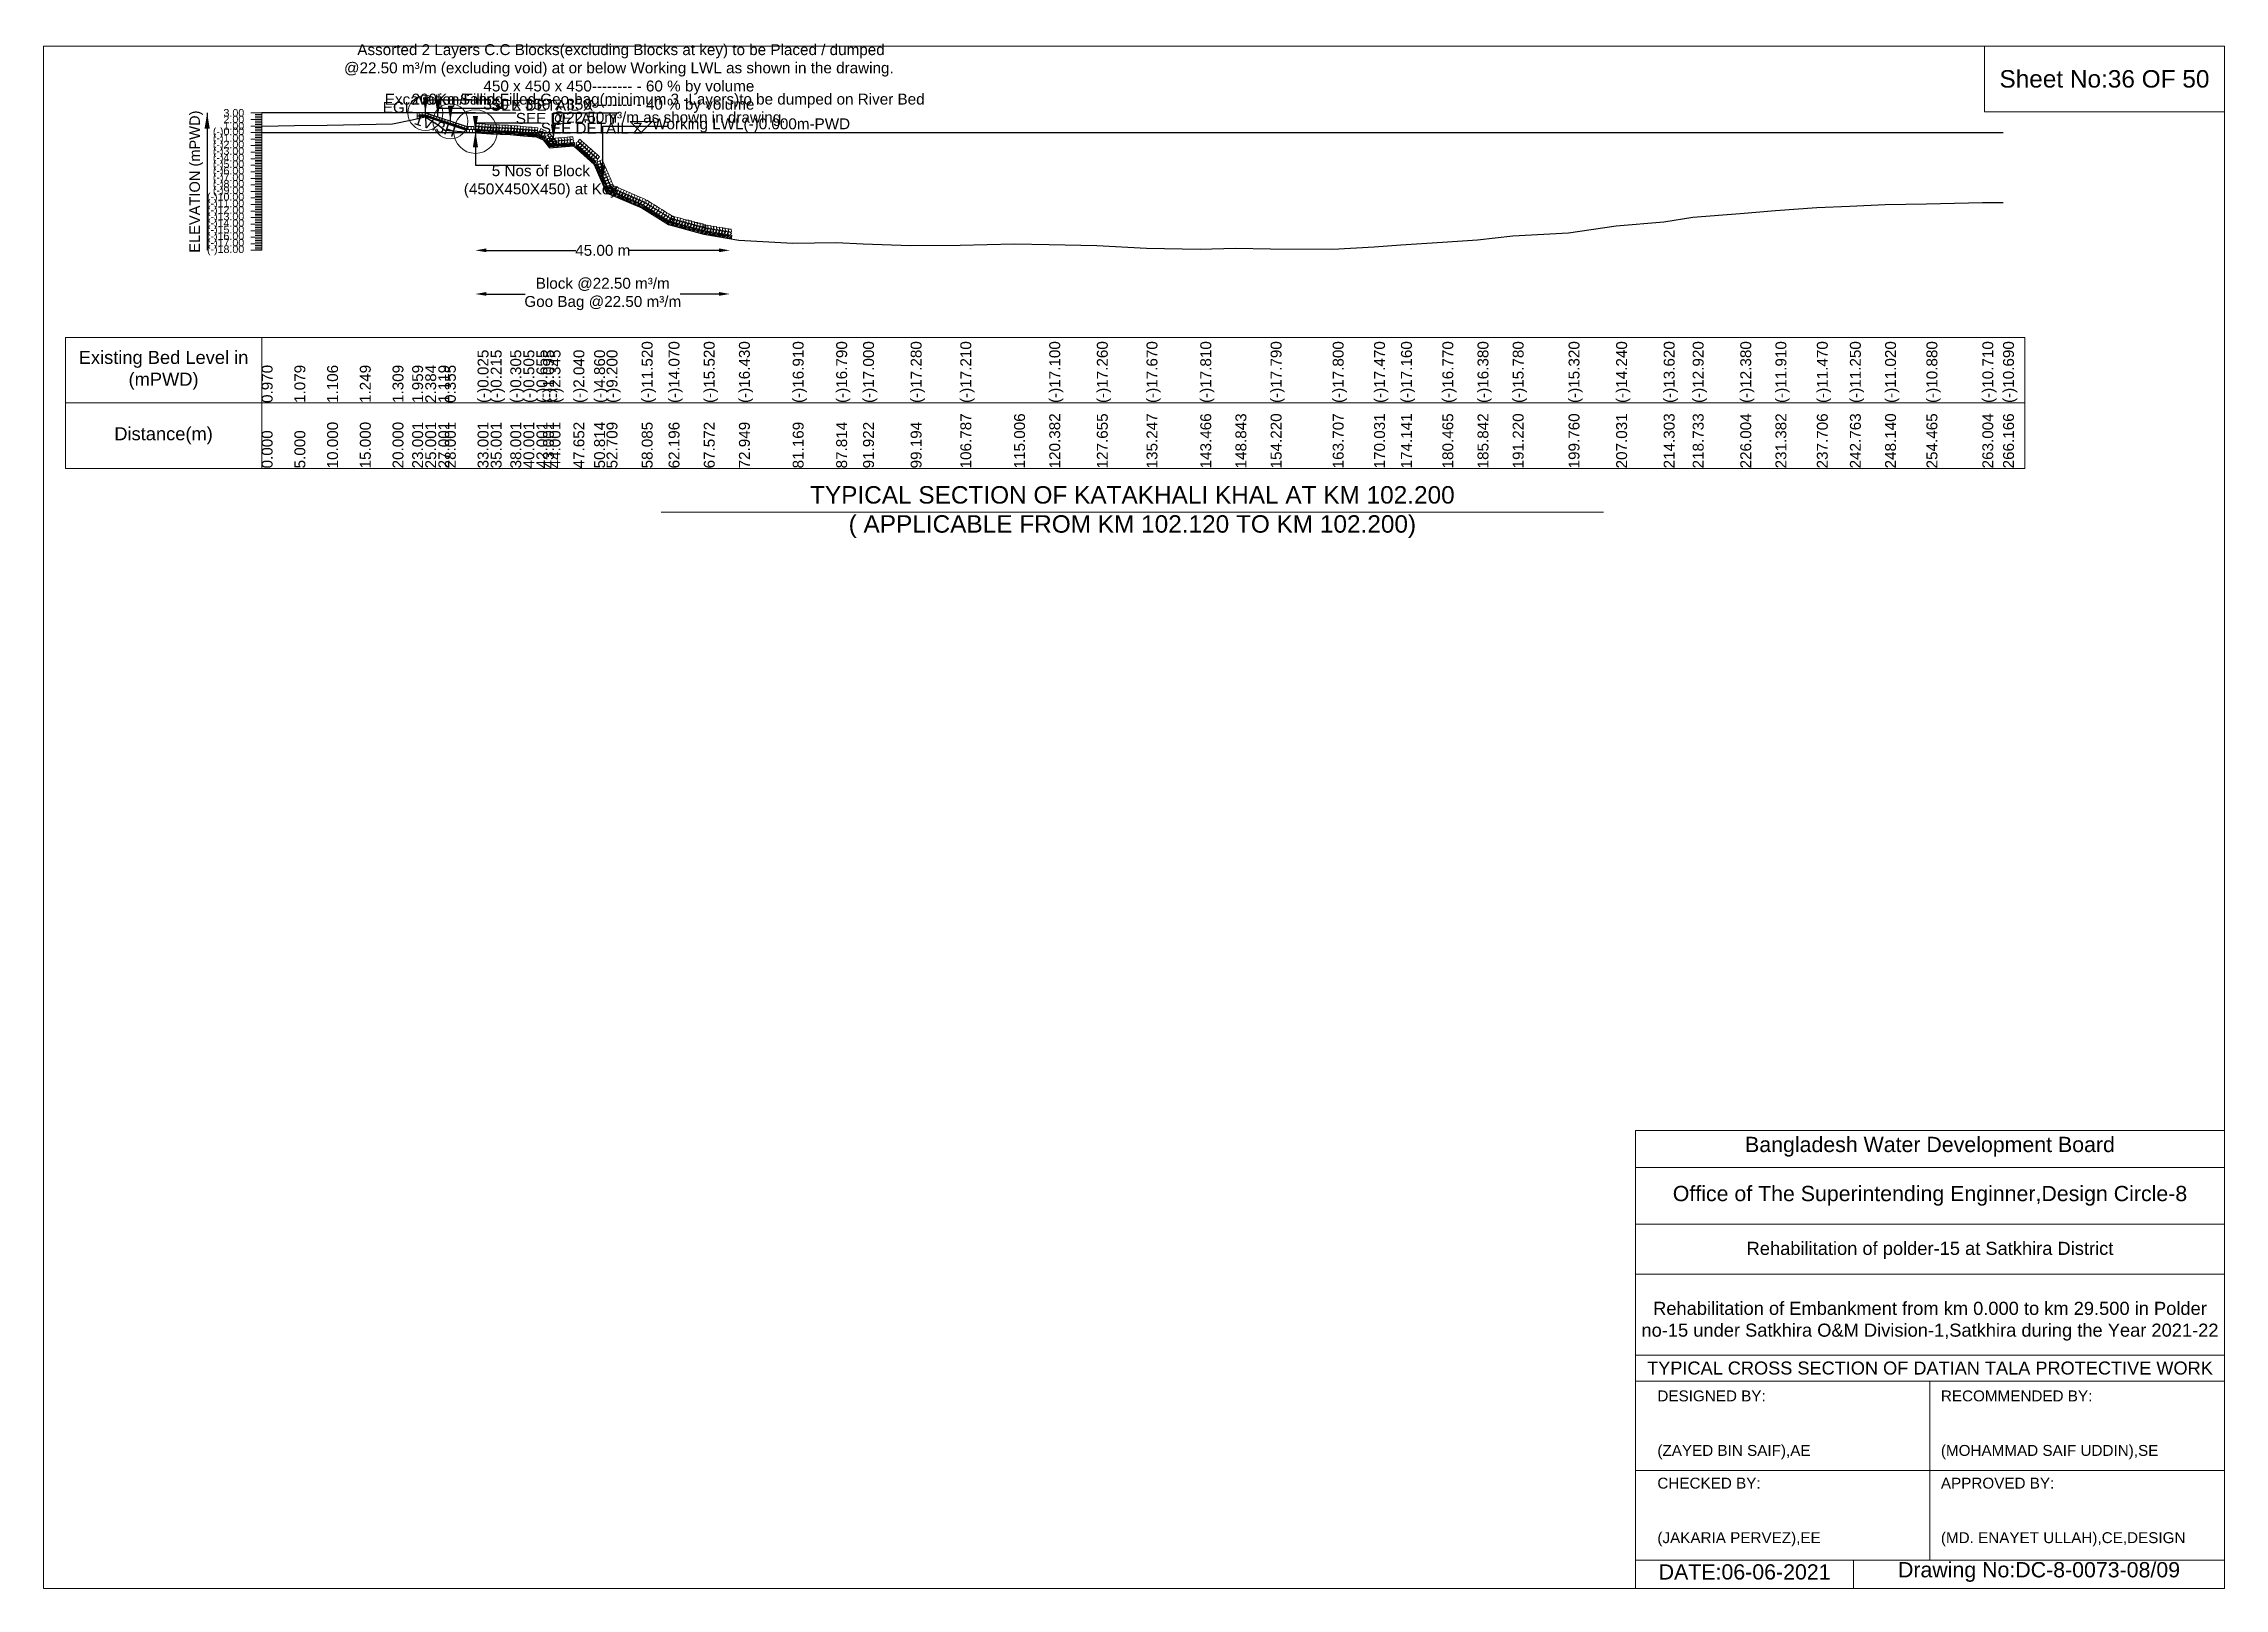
# Model space of a CAD drawing. Header units: inches. Extents: x 89000 to 845000, y -7071 to 31.
# Drawn here: x 625000 to 635000, y -7071 to 12 of the extents above; entities that cross this region are included whole.
import ezdxf

# ---------------------------------------------------------------- set-up
doc = ezdxf.new("R2010")
doc.units = ezdxf.units.IN
doc.header["$LTSCALE"] = 7
doc.header["$MEASUREMENT"] = 0
for name, color, linetype, lineweight in [('Cross section Data Border', 7, 'Continuous', 9), ('Cross Section Labels', 7, 'Continuous', 9), ('Existing_Bed_Level for Xsection', 7, 'Continuous', 25), ('Long Section Labels', 7, 'Continuous', 9)]:
    doc.layers.add(name, color=color, linetype=linetype, lineweight=lineweight)
doc.styles.get("Standard").update_dxf_attribs({"font": 'arial.ttf'})
doc.dimstyles.new('Appron Lebeling Style', dxfattribs={"dimtxt": 50, "dimasz": 50, "dimexe": 0.18, "dimexo": 0.0625, "dimgap": 0.09, "dimtad": 0, "dimtih": 1, "dimtoh": 1, "dimdec": 4, "dimzin": 0, "dimdsep": 46, "dimtxsty": 'Standard', "dimcen": 0.09, "dimse1": 1, "dimse2": 1, "dimadec": 0, "dimazin": 0, "dimtfac": 1, "dimtdec": 4, "dimtofl": 0, "dimtmove": 0, "dimatfit": 3, "dimfxl": 1, "dimtolj": 1, "dimtzin": 0, "dimarcsym": 0})
doc.dimstyles.get("Standard").update_dxf_attribs({"dimtxt": 0.18, "dimasz": 0.18, "dimexe": 0.18, "dimexo": 0.0625, "dimgap": 0.09, "dimtad": 0, "dimtih": 1, "dimtoh": 1, "dimdec": 4, "dimzin": 0, "dimdsep": 46, "dimtxsty": 'Standard', "dimcen": 0.09, "dimadec": 0, "dimazin": 0, "dimtfac": 1, "dimtdec": 4, "dimtofl": 0, "dimtmove": 0, "dimatfit": 3, "dimfxl": 1, "dimtolj": 1, "dimtzin": 0, "dimarcsym": 0})

msp = doc.modelspace()

# ---------------------------------------------------------------- texts
at = {"layer": 'Cross section Data Border', "char_height": 60, "width": 800, "attachment_point": 5}
for s, insert in [('Existing Bed Level in (mPWD)', (625550, -1485.7)), ('Distance(m)', (625550, -1785.7))]:
    msp.add_mtext(s, dxfattribs=dict(at, insert=insert))
at = {"layer": 'Cross Section Labels'}
for s, insert, char_height, attachment_point in [(' Assorted 2 Layers C.C Blocks(excluding Blocks at key) to be Placed / dumped^J@22.50 m³/m (excluding void) at or below Working LWL as shown in the drawing.^J450 x 450 x 450-------- - 60 % by volume^J350 x 350 x 350-------- - 40 % by volume', (627637.93317, -305.7), 50, 8), ('Sheet No:36 OF 50', (634450, -150), 80, 5), ('EGL', (626695.20229, -305.7), 50, 9), ('Excavation/Filling', (627108.03779, -283.2), 50, 9), ('200Kg Sand Filled Geo-bag(minimum 3 -Layers)to be dumped on River Bed^J@22.50m³/m as shown in drawing.', (627863.6037, -365.7), 50, 8), ('SEE DETAIL X', (627050.66279, -245.7), 50, 1), ('SEE DETAIL Y', (627165.41279, -305.7), 50, 1), ('SEE DETAIL Z', (627280.16279, -350.7), 50, 1), ('Working LWL(-)0.000m-PWD', (627790.16279, -395.7), 50, 7), ('5 Nos of Block ^J(450X450X450) at Key', (627280.16279, -545.7), 50, 2), ('TYPICAL SECTION OF KATAKHALI KHAL AT KM 102.200^J( APPLICABLE FROM KM 102.120 TO KM 102.200)', (629992.49592, -2135.7), 80, 5), ('Bangladesh Water Development Board', (633650, -5046), 70, 5), ('Office of The Superintending Enginner,Design Circle-8', (633650, -5271), 70, 5)]:
    msp.add_mtext(s, dxfattribs=dict(at, insert=insert, char_height=char_height, attachment_point=attachment_point))
at = {"layer": 'Cross Section Labels', "insert": (626803.29437, -339.05525), "char_height": 50, "attachment_point": 2, "rotation": 341.565051177}
msp.add_mtext('1V:3H', dxfattribs=at)
at = {"layer": 'Cross Section Labels'}
for s, insert, char_height, width, attachment_point in [('Rehabilitation of polder-15 at Satkhira District', (633650, -5521), 60, 2800, 5), ('Rehabilitation of Embankment from km 0.000 to km 29.500 in Polder no-15 under Satkhira O&M Division-1,Satkhira during the Year 2021-22', (633650, -5846), 60, 2700, 5), ('TYPICAL CROSS SECTION OF DATIAN TALA PROTECTIVE WORK', (633650, -6061), 59.5765532, 2800, 5), ('DESIGNED BY:^J^J^J(ZAYED BIN SAIF),AE', (632400, -6321), 50, 1400, 4), ('RECOMMENDED BY:^J^J^J(MOHAMMAD SAIF UDDIN),SE', (633700, -6321), 50, 1400, 4), ('CHECKED BY:^J^J^J(JAKARIA PERVEZ),EE', (632400, -6721), 50, 1400, 4), ('APPROVED BY:^J^J^J(MD. ENAYET ULLAH),CE,DESIGN', (633700, -6721), 50, 1400, 4), ('DATE:06-06-2021', (632800, -6996), 70, 1400, 5), ('Drawing No:DC-8-0073-08/09', (634150, -6996), 70, 2200, 5)]:
    msp.add_mtext(s, dxfattribs=dict(at, insert=insert, char_height=char_height, width=width, attachment_point=attachment_point))
at = {"layer": 'Long Section Labels', "rotation": 90}
for s, insert, char_height, attachment_point in [('ELEVATION (mPWD)', (625700, -620.7), 48, 5), ('(-)0.025', (626990.03173, -1635.7), 50, 1), ('(-)0.215', (627050.02723, -1635.7), 50, 1), ('(-)0.305', (627140.03012, -1635.7), 50, 1), ('(-)0.505', (627200.03525, -1635.7), 50, 1), ('(-)0.655', (627260.04039, -1635.7), 50, 1), ('(-)1.095', (627290.03814, -1635.7), 50, 1), ('(-)2.345', (627320.03589, -1635.7), 50, 1), ('(-)2.040', (627429.55055, -1635.7), 50, 1), ('(-)4.860', (627524.414, -1635.7), 50, 1), ('(-)9.200', (627581.26647, -1635.7), 50, 1), ('(-)11.520', (627742.54623, -1635.7), 50, 1), ('(-)14.070', (627865.87069, -1635.7), 50, 1), ('(-)15.520', (628027.15001, -1635.7), 50, 1), ('(-)16.430', (628188.46998, -1635.7), 50, 1), ('(-)16.910', (628435.07967, -1635.7), 50, 1), ('(-)16.790', (628634.41348, -1635.7), 50, 1), ('(-)17.000', (628757.66938, -1635.7), 50, 1), ('(-)17.000', (628757.66938, -1635.7), 50, 1), ('(-)17.280', (628975.83094, -1635.7), 50, 1), ('(-)17.210', (629203.60327, -1635.7), 50, 1), ('(-)17.100', (629611.47474, -1635.7), 50, 1), ('(-)17.260', (629829.64477, -1635.7), 50, 1), ('(-)17.670', (630057.39858, -1635.7), 50, 1), ('(-)17.670', (630057.39858, -1635.7), 50, 1), ('(-)17.810', (630303.98599, -1635.7), 50, 1), ('(-)17.790', (630626.59949, -1635.7), 50, 1), ('(-)17.800', (630911.20073, -1635.7), 50, 1), ('(-)17.470', (631100.93512, -1635.7), 50, 1), ('(-)17.160', (631224.22676, -1635.7), 50, 1), ('(-)16.770', (631413.96266, -1635.7), 50, 1), ('(-)16.380', (631575.27178, -1635.7), 50, 1), ('(-)15.780', (631736.59473, -1635.7), 50, 1), ('(-)15.320', (631992.79619, -1635.7), 50, 1), ('(-)14.240', (632210.92871, -1635.7), 50, 1), ('(-)13.620', (632429.07962, -1635.7), 50, 1), ('(-)12.920', (632561.99251, -1635.7), 50, 1), ('(-)12.380', (632780.1309, -1635.7), 50, 1), ('(-)11.910', (632941.45797, -1635.7), 50, 1), ('(-)11.470', (633131.19101, -1635.7), 50, 1), ('(-)11.250', (633282.88913, -1635.7), 50, 1), ('(-)11.020', (633444.20162, -1635.7), 50, 1), ('(-)10.880', (633633.93636, -1635.7), 50, 1), ('(-)10.710', (633890.12492, -1635.7), 50, 1), ('(-)10.690', (633984.99183, -1635.7), 50, 1), ('0.970', (626000, -1635.7), 50, 1), ('1.079', (626149.99838, -1635.7), 50, 1), ('1.106', (626300.0064, -1635.7), 50, 1), ('1.249', (626450.01442, -1635.7), 50, 1), ('1.309', (626600.01281, -1635.7), 50, 1), ('1.959', (626690.01569, -1635.7), 50, 1), ('2.384', (626750.02083, -1635.7), 50, 1), ('1.119', (626810.02596, -1635.7), 50, 1), ('0.355', (626840.02371, -1635.7), 50, 1), ('106.787', (629203.60327, -1935.7), 50, 1), ('115.006', (629450.17189, -1935.7), 50, 1), ('120.382', (629611.47474, -1935.7), 50, 1), ('127.655', (629829.64477, -1935.7), 50, 1), ('135.247', (630057.39858, -1935.7), 50, 1), ('143.466', (630303.98599, -1935.7), 50, 1), ('148.843', (630465.28377, -1935.7), 50, 1), ('154.220', (630626.59949, -1935.7), 50, 1), ('163.707', (630911.20073, -1935.7), 50, 1), ('170.031', (631100.93512, -1935.7), 50, 1), ('174.141', (631224.22676, -1935.7), 50, 1), ('180.465', (631413.96266, -1935.7), 50, 1), ('185.842', (631575.27178, -1935.7), 50, 1), ('191.220', (631736.59473, -1935.7), 50, 1), ('199.760', (631992.79619, -1935.7), 50, 1), ('207.031', (632210.92871, -1935.7), 50, 1), ('214.303', (632429.07962, -1935.7), 50, 1), ('218.733', (632561.99251, -1935.7), 50, 1), ('226.004', (632780.1309, -1935.7), 50, 1), ('231.382', (632941.45797, -1935.7), 50, 1), ('237.706', (633131.19101, -1935.7), 50, 1), ('242.763', (633282.88913, -1935.7), 50, 1), ('248.140', (633444.20162, -1935.7), 50, 1), ('254.465', (633633.93636, -1935.7), 50, 1), ('263.004', (633890.12492, -1935.7), 50, 1), ('266.166', (633984.99183, -1935.7), 50, 1), ('0.000', (626000, -1935.7), 50, 1), ('5.000', (626149.99838, -1935.7), 50, 1), ('10.000', (626300.0064, -1935.7), 50, 1), ('15.000', (626450.01442, -1935.7), 50, 1), ('20.000', (626600.01281, -1935.7), 50, 1), ('23.001', (626690.01569, -1935.7), 50, 1), ('25.001', (626750.02083, -1935.7), 50, 1), ('27.001', (626810.02596, -1935.7), 50, 1), ('28.001', (626840.02371, -1935.7), 50, 1), ('33.001', (626990.03173, -1935.7), 50, 1), ('35.001', (627050.02723, -1935.7), 50, 1), ('38.001', (627140.03012, -1935.7), 50, 1), ('40.001', (627200.03525, -1935.7), 50, 1), ('42.001', (627260.04039, -1935.7), 50, 1), ('43.001', (627290.03814, -1935.7), 50, 1), ('44.001', (627320.03589, -1935.7), 50, 1), ('47.652', (627429.55055, -1935.7), 50, 1), ('50.814', (627524.414, -1935.7), 50, 1), ('52.709', (627581.26647, -1935.7), 50, 1), ('58.085', (627742.54623, -1935.7), 50, 1), ('62.196', (627865.87069, -1935.7), 50, 1), ('67.572', (628027.15001, -1935.7), 50, 1), ('72.949', (628188.46998, -1935.7), 50, 1), ('81.169', (628435.07967, -1935.7), 50, 1), ('87.814', (628634.41348, -1935.7), 50, 1), ('91.922', (628757.66938, -1935.7), 50, 1), ('99.194', (628975.83094, -1935.7), 50, 1)]:
    msp.add_mtext(s, dxfattribs=dict(at, insert=insert, char_height=char_height, attachment_point=attachment_point))
at = {"layer": 'Long Section Labels', "char_height": 35, "attachment_point": 6}
for s, insert in [('3.00', (625920, -305.7)), ('(-)0.00', (625920, -395.7)), ('2.00', (625920, -335.7)), ('1.00', (625920, -365.7)), ('(-)1.00', (625920, -425.7)), ('(-)2.00', (625920, -455.7)), ('(-)3.00', (625920, -485.7)), ('(-)4.00', (625920, -515.7)), ('(-)5.00', (625920, -545.7)), ('(-)6.00', (625920, -575.7)), ('(-)7.00', (625920, -605.7)), ('(-)10.00', (625920, -695.7)), ('(-)8.00', (625920, -635.7)), ('(-)9.00', (625920, -665.7)), ('(-)11.00', (625920, -725.7)), ('(-)12.00', (625920, -755.7)), ('(-)13.00', (625920, -785.7)), ('(-)14.00', (625920, -815.7)), ('(-)15.00', (625920, -845.7)), ('(-)16.00', (625920, -875.7)), ('(-)17.00', (625920, -905.7)), ('(-)18.00', (625920, -935.7))]:
    msp.add_mtext(s, dxfattribs=dict(at, insert=insert))

# ---------------------------------------------------------------- blocks, each defined once
blk = doc.blocks.new('*D331')
at = {"layer": 'Cross Section Labels', "color": 0, "lineweight": -2, "transparency": 16777216}
for p, q in [((627030, -936), (627440, -936)), ((628097, -936), (627687, -936))]:
    blk.add_line(p, q, dxfattribs=at)
at = {"layer": 'Cross Section Labels', "color": 0, "transparency": 16777216}
for points in [[(627030, -927), (627030, -944), (626980, -936)], [(628097, -927), (628097, -944), (628147, -936)]]:
    blk.add_solid(points, dxfattribs=at)
at = {"layer": 'Defpoints', "color": 0, "transparency": 16777216}
for p in [(626980, -396), (628147, -882), (628147, -936)]:
    blk.add_point(p, dxfattribs=at)
at = {"layer": 'Cross Section Labels', "color": 0, "transparency": 16777216, "insert": (627564, -936), "char_height": 50, "attachment_point": 5}
blk.add_mtext('\\A1;45.00 m', dxfattribs=at)
blk = doc.blocks.new('*D332')
at = {"layer": 'Cross Section Labels', "color": 0, "lineweight": -2, "transparency": 16777216}
for p, q in [((627030, -1136), (627208, -1136)), ((628097, -1136), (627919, -1136))]:
    blk.add_line(p, q, dxfattribs=at)
at = {"layer": 'Cross Section Labels', "color": 0, "transparency": 16777216}
for points in [[(627030, -1127), (627030, -1144), (626980, -1136)], [(628097, -1127), (628097, -1144), (628147, -1136)]]:
    blk.add_solid(points, dxfattribs=at)
at = {"layer": 'Defpoints', "color": 0, "transparency": 16777216}
for p in [(626980, -396), (628147, -882), (628147, -1136)]:
    blk.add_point(p, dxfattribs=at)
at = {"layer": 'Cross Section Labels', "color": 0, "transparency": 16777216, "insert": (627564, -1136), "char_height": 50, "attachment_point": 5}
blk.add_mtext('\\A1;Block @22.50 m³/m ^JGoo Bag @22.50 m³/m ', dxfattribs=at)

# ---------------------------------------------------------------- dimensions: what is measured, and where the dimension line sits
at = {"layer": 'Cross Section Labels'}
for base, text, picture, middle in [((628147.06612, -935.7), '45.00 m', '*D331', (627563.61445, -935.7)), ((628147.06612, -1135.7), 'Block @22.50 m³/m ^JGoo Bag @22.50 m³/m ', '*D332', (627563.61445, -1135.7))]:
    dim = msp.add_linear_dim(base=base, p1=(626980.16279, -395.7), p2=(628147.06612, -881.59327), text=text, dimstyle='Appron Lebeling Style', dxfattribs=at)
    dim.commit()
    dim.dimension.update_dxf_attribs({"geometry": picture, "text_midpoint": middle})

# ---------------------------------------------------------------- linework, layer by layer
at = {"layer": 'Cross section Data Border'}
msp.add_lwpolyline([(625100, -1335.7), (634084.99183, -1335.7), (634084.99183, -1935.7), (625100, -1935.7)], close=True, dxfattribs=at)
for points in [[(626000, -1335.7), (626000, -1935.7)], [(625100, -1635.7), (634084.99183, -1635.7)]]:
    msp.add_lwpolyline(points, dxfattribs=at)
at = {"layer": 'Cross Section Labels'}
for points in [[(625000, 0), (635000, 0), (635000, -7071), (625000, -7071)], [(633900, 0), (635000, 0), (635000, -300), (633900, -300)], [(627740.16279, -395.7), (627790.16279, -345.7), (627690.16279, -345.7)]]:
    msp.add_lwpolyline(points, close=True, dxfattribs=at)
for points in [[(627832.49592, -2135.7), (629992.49592, -2135.7), (632152.49592, -2135.7)], [(632300, -7071), (632300, -4971), (635000, -4971)], [(632300, -5141), (635000, -5141)], [(632300, -5401), (635000, -5401)], [(632300, -5631), (635000, -5631)], [(632300, -6001), (635000, -6001)], [(632300, -6121), (635000, -6121)], [(633650, -6121), (633650, -6941)], [(632300, -6531), (635000, -6531)], [(632300, -6941), (635000, -6941)], [(633300, -6941), (633300, -7071)]]:
    msp.add_lwpolyline(points, dxfattribs=at)
for centre, radius in [((626750.66279, -305.7), 80), ((626865.41279, -343.95), 80), ((626980.16279, -391.2), 100)]:
    msp.add_circle(centre, radius, dxfattribs=at)
at = {"layer": 'Existing_Bed_Level for Xsection'}
for points in [[(626980.16279, -305.7), (626000, -305.7)], [(626000, -366.6), (626149.99838, -363.33), (626300.0064, -362.52), (626450.01442, -358.23), (626600.01281, -356.43), (626690.01569, -336.93), (626750.02083, -324.18), (626810.02596, -362.13), (626840.02371, -385.05), (626990.03173, -396.45), (627050.02723, -402.15), (627140.03012, -404.85), (627200.03525, -410.85), (627260.04039, -415.35), (627290.03814, -428.55), (627320.03589, -466.05), (627429.55055, -456.9), (627524.414, -541.5), (627581.26647, -671.7), (627742.54623, -741.3), (627865.87069, -817.8), (628027.15001, -861.3), (628188.46998, -888.6), (628435.07967, -903), (628634.41348, -899.4), (628757.66938, -905.7), (628975.83094, -914.1), (629203.60327, -912), (629450.17189, -905.7), (629611.47474, -908.7), (629829.64477, -913.5), (630057.39858, -925.8), (630303.98599, -930), (630465.28377, -925.8), (630626.59949, -929.4), (630911.20073, -929.7), (631100.93512, -919.8), (631224.22676, -910.5), (631413.96266, -898.8), (631575.27178, -887.1), (631736.59473, -869.1), (631992.79619, -855.3), (632210.92871, -822.9), (632429.07962, -804.3), (632561.99251, -783.3), (632780.1309, -767.1), (632941.45797, -753), (633131.19101, -739.8), (633282.88913, -733.2), (633444.20162, -726.3), (633633.93636, -722.1), (633890.12492, -717), (633984.99183, -716.4)], [(626000, -395.7), (633984.99183, -395.7)], [(626946.41279, -370.95), (626752.04834, -306.16185), (626750.66279, -305.7), (626749.20229, -305.7), (626722.20229, -305.7)], [(626722.20229, -314.7), (626749.20229, -314.7), (626946.41279, -380.43683)], [(626722.20229, -317.7), (626748.71545, -317.7), (626942.21545, -382.2)], [(626722.20229, -320.7), (626748.22862, -320.7), (626939.66279, -384.51139)]]:
    msp.add_lwpolyline(points, dxfattribs=at)
at = {"layer": 'Long Section Labels'}
for points in [[(626000, -305.7), (625950, -305.7)], [(626000, -335.7), (625950, -335.7)], [(626000, -365.7), (625950, -365.7)], [(626000, -395.7), (625950, -395.7)], [(626000, -313.2), (625970, -313.2)], [(626000, -320.7), (625970, -320.7)], [(626000, -328.2), (625970, -328.2)], [(626000, -343.2), (625970, -343.2)], [(626000, -350.7), (625970, -350.7)], [(626000, -358.2), (625970, -358.2)], [(626000, -373.2), (625970, -373.2)], [(626000, -380.7), (625970, -380.7)], [(626000, -388.2), (625970, -388.2)], [(626000, -935.7), (626000, -905.7), (626000, -875.7), (626000, -845.7), (626000, -815.7), (626000, -785.7), (626000, -755.7), (626000, -725.7), (626000, -695.7), (626000, -665.7), (626000, -635.7), (626000, -605.7), (626000, -575.7), (626000, -545.7), (626000, -515.7), (626000, -485.7), (626000, -455.7), (626000, -425.7), (626000, -395.7), (626000, -365.7), (626000, -335.7), (626000, -305.7)], [(626000, -425.7), (625950, -425.7)], [(626000, -455.7), (625950, -455.7)], [(626000, -485.7), (625950, -485.7)], [(626000, -403.2), (625970, -403.2)], [(626000, -410.7), (625970, -410.7)], [(626000, -418.2), (625970, -418.2)], [(626000, -433.2), (625970, -433.2)], [(626000, -440.7), (625970, -440.7)], [(626000, -448.2), (625970, -448.2)], [(626000, -463.2), (625970, -463.2)], [(626000, -470.7), (625970, -470.7)], [(626000, -478.2), (625970, -478.2)], [(626000, -493.2), (625970, -493.2)], [(626000, -515.7), (625950, -515.7)], [(626000, -545.7), (625950, -545.7)], [(626000, -575.7), (625950, -575.7)], [(626000, -500.7), (625970, -500.7)], [(626000, -508.2), (625970, -508.2)], [(626000, -523.2), (625970, -523.2)], [(626000, -530.7), (625970, -530.7)], [(626000, -538.2), (625970, -538.2)], [(626000, -553.2), (625970, -553.2)], [(626000, -560.7), (625970, -560.7)], [(626000, -568.2), (625970, -568.2)], [(626000, -583.2), (625970, -583.2)], [(626000, -590.7), (625970, -590.7)], [(626000, -598.2), (625970, -598.2)], [(626000, -605.7), (625950, -605.7)], [(626000, -635.7), (625950, -635.7)], [(626000, -665.7), (625950, -665.7)], [(626000, -695.7), (625950, -695.7)], [(626000, -613.2), (625970, -613.2)], [(626000, -620.7), (625970, -620.7)], [(626000, -628.2), (625970, -628.2)], [(626000, -643.2), (625970, -643.2)], [(626000, -650.7), (625970, -650.7)], [(626000, -658.2), (625970, -658.2)], [(626000, -673.2), (625970, -673.2)], [(626000, -680.7), (625970, -680.7)], [(626000, -688.2), (625970, -688.2)], [(626000, -725.7), (625950, -725.7)], [(626000, -755.7), (625950, -755.7)], [(626000, -785.7), (625950, -785.7)], [(626000, -703.2), (625970, -703.2)], [(626000, -710.7), (625970, -710.7)], [(626000, -718.2), (625970, -718.2)], [(626000, -733.2), (625970, -733.2)], [(626000, -740.7), (625970, -740.7)], [(626000, -748.2), (625970, -748.2)], [(626000, -763.2), (625970, -763.2)], [(626000, -770.7), (625970, -770.7)], [(626000, -778.2), (625970, -778.2)], [(626000, -793.2), (625970, -793.2)], [(626000, -815.7), (625950, -815.7)], [(626000, -845.7), (625950, -845.7)], [(626000, -875.7), (625950, -875.7)], [(626000, -800.7), (625970, -800.7)], [(626000, -808.2), (625970, -808.2)], [(626000, -823.2), (625970, -823.2)], [(626000, -830.7), (625970, -830.7)], [(626000, -838.2), (625970, -838.2)], [(626000, -853.2), (625970, -853.2)], [(626000, -860.7), (625970, -860.7)], [(626000, -868.2), (625970, -868.2)], [(626000, -883.2), (625970, -883.2)], [(626000, -890.7), (625970, -890.7)], [(626000, -898.2), (625970, -898.2)], [(626000, -905.7), (625950, -905.7)], [(626000, -935.7), (625950, -935.7)], [(626000, -913.2), (625970, -913.2)], [(626000, -920.7), (625970, -920.7)], [(626000, -928.2), (625970, -928.2)]]:
    msp.add_lwpolyline(points, dxfattribs=at)
for points in [[(626722.20229, -305.7), (626713.20229, -305.7), (626713.20229, -319.2), (626722.20229, -319.2)], [(626722.20229, -319.2), (626713.20229, -319.2), (626713.20229, -332.7), (626722.20229, -332.7)], [(626735.70229, -305.7), (626722.20229, -305.7), (626722.20229, -314.7), (626735.70229, -314.7)], [(626749.20229, -305.7), (626735.70229, -305.7), (626735.70229, -314.7), (626749.20229, -314.7)], [(626764.85556, -310.43093), (626752.04834, -306.16185), (626749.20229, -314.7), (626762.00951, -318.96907)], [(626777.66279, -314.7), (626764.85556, -310.43093), (626762.00951, -318.96907), (626774.81674, -323.23815)], [(626790.47001, -318.96907), (626777.66279, -314.7), (626774.81674, -323.23815), (626787.62396, -327.50722)], [(626803.27723, -323.23815), (626790.47001, -318.96907), (626787.62396, -327.50722), (626800.43118, -331.7763)], [(626816.08446, -327.50722), (626803.27723, -323.23815), (626800.43118, -331.7763), (626813.23841, -336.04537)], [(626828.89168, -331.7763), (626816.08446, -327.50722), (626813.23841, -336.04537), (626826.04563, -340.31445)], [(626841.69891, -336.04537), (626828.89168, -331.7763), (626826.04563, -340.31445), (626838.85286, -344.58352)], [(626854.50613, -340.31445), (626841.69891, -336.04537), (626838.85286, -344.58352), (626851.66008, -348.8526)], [(626867.31336, -344.58352), (626854.50613, -340.31445), (626851.66008, -348.8526), (626864.46731, -353.12167)], [(626880.12058, -348.8526), (626867.31336, -344.58352), (626864.46731, -353.12167), (626877.27453, -357.39075)], [(626892.92781, -353.12167), (626880.12058, -348.8526), (626877.27453, -357.39075), (626890.08176, -361.65982)], [(626905.73503, -357.39075), (626892.92781, -353.12167), (626890.08176, -361.65982), (626902.88898, -365.9289)], [(626918.54226, -361.65982), (626905.73503, -357.39075), (626902.88898, -365.9289), (626915.69621, -370.19797)], [(626931.34948, -365.9289), (626918.54226, -361.65982), (626915.69621, -370.19797), (626928.50343, -374.46705)], [(626944.1567, -370.19797), (626931.34948, -365.9289), (626928.50343, -374.46705), (626941.31065, -378.73612)], [(626953.16279, -382.2), (626939.66279, -382.2), (626939.66279, -395.7), (626953.16279, -395.7)], [(626959.91279, -368.7), (626946.41279, -368.7), (626946.41279, -382.2), (626959.91279, -382.2)], [(626966.66279, -382.2), (626953.16279, -382.2), (626953.16279, -395.7), (626966.66279, -395.7)], [(626973.41279, -368.7), (626959.91279, -368.7), (626959.91279, -382.2), (626973.41279, -382.2)], [(626980.16279, -382.2), (626966.66279, -382.2), (626966.66279, -395.7), (626980.16279, -395.7)], [(626997.94459, -372.45443), (626986.7938, -364.84457), (626979.18395, -375.99536), (626990.33474, -383.60522)], [(626996.82936, -354.54462), (626983.36817, -353.52162), (626982.34518, -366.98281), (626995.80636, -368.0058)], [(627011.8355, -373.88488), (627000.83031, -366.06594), (626993.01137, -377.07114), (627004.01656, -384.89007)], [(627011.05845, -355.95721), (626997.61896, -354.68036), (626996.34212, -368.11984), (627009.7816, -369.39669)], [(627025.27498, -375.16173), (627014.26979, -367.34279), (627006.45085, -378.34798), (627017.45605, -386.16692)], [(627024.49793, -357.23406), (627011.05845, -355.95721), (627009.7816, -369.39669), (627023.22108, -370.67354)], [(627038.71446, -376.43857), (627027.70927, -368.61964), (627019.89033, -379.62483), (627030.89553, -387.44376)], [(627037.93741, -358.5109), (627024.49793, -357.23406), (627023.22108, -370.67354), (627036.66056, -371.95038)], [(627052.15394, -377.71542), (627041.14875, -369.89648), (627033.32982, -380.90168), (627044.33501, -388.72061)], [(627051.37689, -359.78775), (627037.93741, -358.5109), (627036.66056, -371.95038), (627050.10004, -373.22723)], [(627064.0628, -378.03383), (627052.57487, -370.94317), (627045.48421, -382.4311), (627056.97215, -389.52176)], [(627062.12768, -360.19397), (627048.63375, -359.78917), (627048.22895, -373.2831), (627061.72288, -373.6879)], [(627077.55673, -378.43863), (627066.0688, -371.34797), (627058.97814, -382.83591), (627070.46608, -389.92656)], [(627075.62161, -360.59878), (627062.12768, -360.19397), (627061.72288, -373.6879), (627075.21681, -374.09271)], [(627091.05066, -378.84344), (627079.56273, -371.75278), (627072.47207, -383.24071), (627083.96, -390.33137)], [(627089.11554, -361.00358), (627075.62161, -360.59878), (627075.21681, -374.09271), (627088.71074, -374.49751)], [(627104.54459, -379.24824), (627093.05666, -372.15758), (627085.966, -383.64552), (627097.45393, -390.73617)], [(627102.60947, -361.40839), (627089.11554, -361.00358), (627088.71074, -374.49751), (627102.20467, -374.90232)], [(627118.03852, -379.65305), (627106.55059, -372.56239), (627099.45993, -384.05032), (627110.94786, -391.14098)], [(627116.1034, -361.81319), (627102.60947, -361.40839), (627102.20467, -374.90232), (627115.69859, -375.30712)], [(627131.53245, -380.05785), (627120.04452, -372.96719), (627112.95386, -384.45512), (627124.44179, -391.54578)], [(627129.59733, -362.218), (627116.1034, -361.81319), (627115.69859, -375.30712), (627129.19252, -375.71193)], [(627145.02638, -380.46266), (627133.53845, -373.372), (627126.44779, -384.85993), (627137.93572, -391.95059)], [(627143.09126, -362.6228), (627129.59733, -362.218), (627129.19252, -375.71193), (627142.68645, -376.11673)], [(627160.14497, -382.21282), (627149.17852, -374.33964), (627141.30534, -385.30609), (627152.27179, -393.17927)], [(627159.45644, -364.28153), (627146.02343, -362.93834), (627144.68024, -376.37136), (627158.11325, -377.71454)], [(627173.57798, -383.556), (627162.61153, -375.68283), (627154.73835, -386.64928), (627165.70481, -394.52246)], [(627172.88945, -365.62471), (627159.45644, -364.28153), (627158.11325, -377.71454), (627171.54627, -379.05773)], [(627187.011, -384.89919), (627176.04454, -377.02601), (627168.17137, -387.99247), (627179.13782, -395.86564)], [(627186.32247, -366.9679), (627172.88945, -365.62471), (627171.54627, -379.05773), (627184.97928, -380.40091)], [(627200.44401, -386.24238), (627189.47756, -378.3692), (627181.60438, -389.33565), (627192.57083, -397.20883)], [(627199.75548, -368.31109), (627186.32247, -366.9679), (627184.97928, -380.40091), (627198.4123, -381.7441)], [(627213.29571, -387.24939), (627202.13734, -379.65065), (627194.5386, -390.80901), (627205.69697, -398.40775)], [(627212.16262, -369.34069), (627198.70043, -368.33111), (627197.69085, -381.79331), (627211.15304, -382.80289)], [(627226.75791, -388.25896), (627215.59954, -380.66022), (627208.0008, -391.81859), (627219.15917, -399.41733)], [(627225.62482, -370.35027), (627212.16262, -369.34069), (627211.15304, -382.80289), (627224.61524, -383.81247)], [(627240.2201, -389.26854), (627229.06174, -381.6698), (627221.463, -392.82817), (627232.62136, -400.42691)], [(627239.08702, -371.35985), (627225.62482, -370.35027), (627224.61524, -383.81247), (627238.07744, -384.82205)], [(627253.6823, -390.27812), (627242.52393, -382.67938), (627234.92519, -393.83775), (627246.08356, -401.43649)], [(627252.54921, -372.36943), (627239.08702, -371.35985), (627238.07744, -384.82205), (627251.53964, -385.83163)], [(627267.1445, -391.2877), (627255.98613, -383.68896), (627248.38739, -394.84733), (627259.54576, -402.44607)], [(627266.01141, -373.37901), (627252.54921, -372.36943), (627251.53964, -385.83163), (627265.00183, -386.8412)], [(627287.11241, -400.4669), (627279.12342, -389.58453), (627268.24105, -397.57352), (627276.23004, -408.45589)], [(627292.011, -383.20396), (627279.6544, -377.76665), (627274.21708, -390.12325), (627286.57369, -395.56057)], [(627299.46901, -405.90421), (627291.48002, -395.02184), (627280.59765, -403.01084), (627288.58664, -413.89321)], [(627304.3676, -388.64128), (627292.011, -383.20396), (627286.57369, -395.56057), (627298.93029, -400.99788)], [(627329.6551, -410.35878), (627321.22211, -399.81675), (627310.68007, -408.24974), (627319.11306, -418.79178)], [(627317.3181, -423.38966), (627315.27794, -410.0447), (627301.93299, -412.08487), (627303.97315, -425.42982)], [(627325.7511, -433.93169), (627323.71094, -420.58674), (627310.36599, -422.6269), (627312.40615, -435.97186)], [(627334.1841, -444.47373), (627332.14394, -431.12878), (627318.79898, -433.16894), (627320.83915, -446.51389)], [(627336.91708, -440.02792), (627324.70088, -434.2821), (627318.95506, -446.4983), (627331.17125, -452.24412)], [(627338.0881, -420.90082), (627329.6551, -410.35878), (627319.11306, -418.79178), (627327.54606, -429.33382)], [(627332.97661, -422.52141), (627319.52348, -423.64543), (627320.6475, -437.09855), (627334.10062, -435.97454)], [(627342.6171, -455.01577), (627340.57693, -441.67082), (627327.23198, -443.71098), (627329.27214, -457.05593)], [(627346.5211, -431.44286), (627338.0881, -420.90082), (627327.54606, -429.33382), (627335.97906, -439.87586)], [(627350.3702, -438.90391), (627338.15401, -433.15808), (627332.40818, -445.37428), (627344.62438, -451.1201)], [(627346.42973, -421.3974), (627332.97661, -422.52141), (627334.10062, -435.97454), (627347.55375, -434.85052)], [(627354.95409, -441.9849), (627346.5211, -431.44286), (627335.97906, -439.87586), (627344.41206, -450.41789)], [(627363.82333, -437.77989), (627351.60713, -432.03407), (627345.86131, -444.25027), (627358.07751, -449.99609)], [(627359.88286, -420.27338), (627346.42973, -421.3974), (627347.55375, -434.85052), (627361.00687, -433.72651)], [(627377.27646, -436.65588), (627365.06026, -430.91005), (627359.31443, -443.12625), (627371.53063, -448.87208)], [(627373.33599, -419.14937), (627359.88286, -420.27338), (627361.00687, -433.72651), (627374.46, -432.60249)], [(627390.72958, -435.53186), (627378.51338, -429.78604), (627372.76756, -442.00224), (627384.98376, -447.74806)], [(627386.78911, -418.02535), (627373.33599, -419.14937), (627374.46, -432.60249), (627387.91313, -431.47848)], [(627404.18271, -434.40785), (627391.96651, -428.66202), (627386.22068, -440.87822), (627398.43688, -446.62405)], [(627400.24224, -416.90134), (627386.78911, -418.02535), (627387.91313, -431.47848), (627401.36625, -430.35446)], [(627417.63583, -433.28383), (627405.41963, -427.53801), (627399.67381, -439.75421), (627411.89001, -445.50003)], [(627413.69536, -415.77732), (627400.24224, -416.90134), (627401.36625, -430.35446), (627414.81938, -429.23045)], [(627431.08896, -432.15982), (627418.87276, -426.41399), (627413.12694, -438.63019), (627425.34313, -444.37602)], [(627427.14849, -414.65331), (627413.69536, -415.77732), (627414.81938, -429.23045), (627428.2725, -428.10643)], [(627458.63161, -449.97217), (627454.39104, -437.15548), (627441.57435, -441.39605), (627445.81492, -454.21274)], [(627468.61868, -435.06367), (627458.54327, -426.07834), (627449.55794, -436.15374), (627459.63335, -445.13907)], [(627468.70702, -458.9575), (627464.46645, -446.14081), (627451.64976, -450.38138), (627455.89033, -463.19807)], [(627478.69409, -444.049), (627468.61868, -435.06367), (627459.63335, -445.13907), (627469.70876, -454.1244)], [(627478.78243, -467.94283), (627474.54186, -455.12614), (627461.72517, -459.36671), (627465.96573, -472.1834)], [(627488.7695, -453.03433), (627478.69409, -444.049), (627469.70876, -454.1244), (627479.78416, -463.10974)], [(627488.85783, -476.92817), (627484.61726, -464.11147), (627471.80057, -468.35204), (627476.04114, -481.16873)], [(627498.8449, -462.01966), (627488.7695, -453.03433), (627479.78416, -463.10974), (627489.85957, -472.09507)], [(627498.93324, -485.9135), (627494.69267, -473.09681), (627481.87598, -477.33737), (627486.11655, -490.15406)], [(627508.92031, -471.00499), (627498.8449, -462.01966), (627489.85957, -472.09507), (627499.93498, -481.0804)], [(627509.00865, -494.89883), (627504.76808, -482.08214), (627491.95139, -486.3227), (627496.19196, -499.1394)], [(627518.99572, -479.99032), (627508.92031, -471.00499), (627499.93498, -481.0804), (627510.01039, -490.06573)], [(627519.08405, -503.88416), (627514.84349, -491.06747), (627502.02679, -495.30803), (627506.26736, -508.12473)], [(627529.07112, -488.97565), (627518.99572, -479.99032), (627510.01039, -490.06573), (627520.08579, -499.05106)], [(627539.14653, -497.96098), (627529.07112, -488.97565), (627520.08579, -499.05106), (627530.1612, -508.03639)], [(627549.22194, -506.94631), (627539.14653, -497.96098), (627530.1612, -508.03639), (627540.23661, -517.02172)], [(627529.15946, -512.86949), (627524.91889, -500.0528), (627512.1022, -504.29337), (627516.34277, -517.11006)], [(627539.23487, -521.85482), (627534.9943, -509.03813), (627522.17761, -513.2787), (627526.41818, -526.09539)], [(627551.48706, -542.21142), (627552.9865, -528.79495), (627539.57003, -527.29551), (627538.07059, -540.71198)], [(627556.88934, -554.58338), (627558.38878, -541.16691), (627544.97231, -539.66747), (627543.47287, -553.08394)], [(627562.29162, -566.95534), (627563.79106, -553.53887), (627550.37459, -552.03943), (627548.87515, -565.4559)], [(627566.78763, -532.83603), (627561.38535, -520.46407), (627549.01339, -525.86635), (627554.41567, -538.23831)], [(627567.6939, -579.3273), (627569.19333, -565.91083), (627555.77686, -564.41139), (627554.27743, -577.82786)], [(627572.1899, -545.20799), (627566.78763, -532.83603), (627554.41567, -538.23831), (627559.81794, -550.61027)], [(627573.09617, -591.69926), (627574.59561, -578.28279), (627561.17914, -576.78335), (627559.6797, -590.19982)], [(627577.59218, -557.57995), (627572.1899, -545.20799), (627559.81794, -550.61027), (627565.22022, -562.98223)], [(627578.49845, -604.07122), (627579.99789, -590.65475), (627566.58142, -589.15531), (627565.08198, -602.57178)], [(627582.99446, -569.95191), (627577.59218, -557.57995), (627565.22022, -562.98223), (627570.6225, -575.35419)], [(627588.39674, -582.32387), (627582.99446, -569.95191), (627570.6225, -575.35419), (627576.02478, -587.72615)], [(627593.79901, -594.69583), (627588.39674, -582.32387), (627576.02478, -587.72615), (627581.42705, -600.09811)], [(627599.20129, -607.06779), (627593.79901, -594.69583), (627581.42705, -600.09811), (627586.82933, -612.47007)], [(627583.90073, -616.44318), (627585.40017, -603.02671), (627571.9837, -601.52727), (627570.48426, -614.94374)], [(627589.30301, -628.81514), (627590.80244, -615.39867), (627577.38597, -613.89923), (627575.88654, -627.3157)], [(627594.70528, -641.1871), (627596.20472, -627.77063), (627582.78825, -626.27119), (627581.28881, -639.68766)], [(627600.10756, -653.55906), (627601.607, -640.14259), (627588.19053, -638.64315), (627586.69109, -652.05962)], [(627604.60357, -619.43975), (627599.20129, -607.06779), (627586.82933, -612.47007), (627592.23161, -624.84203)], [(627607.43266, -656.27943), (627599.36628, -645.4543), (627588.54115, -653.52068), (627596.60753, -664.34581)], [(627605.50984, -665.93102), (627607.00928, -652.51455), (627593.59281, -651.01511), (627592.09337, -664.43158)], [(627610.00585, -631.81171), (627604.60357, -619.43975), (627592.23161, -624.84203), (627597.63389, -637.21399)], [(627612.20803, -638.982), (627599.81297, -633.63293), (627594.46391, -646.02799), (627606.85897, -651.37706)], [(627615.40812, -644.18367), (627610.00585, -631.81171), (627597.63389, -637.21399), (627603.03616, -649.58595)], [(627619.82772, -661.62849), (627611.76133, -650.80336), (627600.93621, -658.86975), (627609.00259, -669.69488)], [(627620.8104, -656.55563), (627615.40812, -644.18367), (627603.03616, -649.58595), (627608.43844, -661.95791)], [(627624.60309, -644.33107), (627612.20803, -638.982), (627606.85897, -651.37706), (627619.25403, -656.72613)], [(627632.22278, -666.97756), (627624.15639, -656.15243), (627613.33127, -664.21882), (627621.39765, -675.04395)], [(627636.99815, -649.68013), (627624.60309, -644.33107), (627619.25403, -656.72613), (627631.64909, -662.07519)], [(627644.61784, -672.32663), (627636.55145, -661.5015), (627625.72632, -669.56788), (627633.79271, -680.39301)], [(627649.39321, -655.0292), (627636.99815, -649.68013), (627631.64909, -662.07519), (627644.04414, -667.42426)], [(627657.0129, -677.67569), (627648.94651, -666.85056), (627638.12138, -674.91695), (627646.18777, -685.74208)], [(627661.78827, -660.37827), (627649.39321, -655.0292), (627644.04414, -667.42426), (627656.4392, -672.77332)], [(627669.40796, -683.02476), (627661.34157, -672.19963), (627650.51644, -680.26602), (627658.58283, -691.09114)], [(627674.18333, -665.72733), (627661.78827, -660.37827), (627656.4392, -672.77332), (627668.83426, -678.12239)], [(627681.80302, -688.37382), (627673.73663, -677.5487), (627662.9115, -685.61508), (627670.97789, -696.44021)], [(627686.57839, -671.0764), (627674.18333, -665.72733), (627668.83426, -678.12239), (627681.22932, -683.47146)], [(627694.19808, -693.72289), (627686.13169, -682.89776), (627675.30656, -690.96415), (627683.37295, -701.78928)], [(627698.97345, -676.42546), (627686.57839, -671.0764), (627681.22932, -683.47146), (627693.62438, -688.82052)], [(627706.59313, -699.07196), (627698.52675, -688.24683), (627687.70162, -696.31321), (627695.76801, -707.13834)], [(627711.36851, -681.77453), (627698.97345, -676.42546), (627693.62438, -688.82052), (627706.01944, -694.16959)], [(627718.98819, -704.42102), (627710.92181, -693.59589), (627700.09668, -701.66228), (627708.16307, -712.48741)], [(627723.76357, -687.1236), (627711.36851, -681.77453), (627706.01944, -694.16959), (627718.4145, -699.51866)], [(627731.38325, -709.77009), (627723.31687, -698.94496), (627712.49174, -707.01135), (627720.55812, -717.83648)], [(627736.15862, -692.47266), (627723.76357, -687.1236), (627718.4145, -699.51866), (627730.80956, -704.86772)], [(627748.55368, -697.82173), (627736.15862, -692.47266), (627730.80956, -704.86772), (627743.20462, -710.21679)], [(627760.94874, -703.17079), (627748.55368, -697.82173), (627743.20462, -710.21679), (627755.59968, -715.56585)], [(627743.77831, -715.11916), (627735.71193, -704.29403), (627724.8868, -712.36041), (627732.95318, -723.18554)], [(627756.17337, -720.46822), (627748.10699, -709.64309), (627737.28186, -717.70948), (627745.34824, -728.53461)], [(627770.56496, -729.81872), (627764.18089, -717.92361), (627752.28578, -724.30769), (627758.66986, -736.2028)], [(627777.83585, -713.41325), (627766.36378, -706.29696), (627759.24749, -717.76902), (627770.71955, -724.88532)], [(627782.03703, -736.93501), (627775.65295, -725.03991), (627763.75785, -731.42399), (627770.14193, -743.31909)], [(627789.30792, -720.52955), (627777.83585, -713.41325), (627770.71955, -724.88532), (627782.19162, -732.00161)], [(627793.5091, -744.05131), (627787.12502, -732.1562), (627775.22992, -738.54028), (627781.614, -750.43539)], [(627800.77999, -727.64584), (627789.30792, -720.52955), (627782.19162, -732.00161), (627793.66369, -739.11791)], [(627804.98117, -751.1676), (627798.59709, -739.2725), (627786.70198, -745.65658), (627793.08606, -757.55168)], [(627812.25205, -734.76214), (627800.77999, -727.64584), (627793.66369, -739.11791), (627805.13576, -746.2342)], [(627816.45324, -758.2839), (627810.06916, -746.38879), (627798.17405, -752.77287), (627804.55813, -764.66798)], [(627823.72412, -741.87843), (627812.25205, -734.76214), (627805.13576, -746.2342), (627816.60783, -753.3505)], [(627827.92531, -765.40019), (627821.54123, -753.50509), (627809.64612, -759.88917), (627816.0302, -771.78427)], [(627835.19619, -748.99473), (627823.72412, -741.87843), (627816.60783, -753.3505), (627828.07989, -760.46679)], [(627839.39737, -772.51649), (627833.01329, -760.62138), (627821.11819, -767.00546), (627827.50227, -778.90057)], [(627846.66826, -756.11102), (627835.19619, -748.99473), (627828.07989, -760.46679), (627839.55196, -767.58309)], [(627850.86944, -779.63278), (627844.48536, -767.73768), (627832.59026, -774.12176), (627838.97434, -786.01686)], [(627858.14033, -763.22732), (627846.66826, -756.11102), (627839.55196, -767.58309), (627851.02403, -774.69938)], [(627862.34151, -786.74908), (627855.95743, -774.85397), (627844.06233, -781.23805), (627850.4464, -793.13316)], [(627869.61239, -770.34361), (627858.14033, -763.22732), (627851.02403, -774.69938), (627862.4961, -781.81568)], [(627873.81358, -793.86537), (627867.4295, -781.97027), (627855.53439, -788.35435), (627861.91847, -800.24945)], [(627881.08446, -777.4599), (627869.61239, -770.34361), (627862.4961, -781.81568), (627873.96817, -788.93197)], [(627885.28565, -800.98167), (627878.90157, -789.08656), (627867.00646, -795.47064), (627873.39054, -807.36575)], [(627892.66147, -799.62332), (627883.12557, -790.06735), (627873.5696, -799.60325), (627883.1055, -809.15922)], [(627892.55653, -784.5762), (627881.08446, -777.4599), (627873.96817, -788.93197), (627885.44024, -796.04827)], [(627894.906, -781.81974), (627881.87178, -778.30418), (627878.35621, -791.33839), (627891.39043, -794.85396)], [(627905.69569, -803.13889), (627896.15979, -793.58292), (627886.60382, -803.11882), (627896.13972, -812.67479)], [(627907.94021, -785.33531), (627894.906, -781.81974), (627891.39043, -794.85396), (627904.42464, -798.36953)], [(627918.7299, -806.65445), (627909.194, -797.09848), (627899.63803, -806.63439), (627909.17393, -816.19036)], [(627920.97443, -788.85088), (627907.94021, -785.33531), (627904.42464, -798.36953), (627917.45886, -801.8851)], [(627934.00864, -792.36645), (627920.97443, -788.85088), (627917.45886, -801.8851), (627930.49308, -805.40066)], [(627947.04286, -795.88202), (627934.00864, -792.36645), (627930.49308, -805.40066), (627943.52729, -808.91623)], [(627958.56196, -797.4167), (627945.06197, -797.39713), (627945.04241, -810.89712), (627958.54239, -810.91668)], [(627931.76412, -810.17002), (627922.22822, -800.61405), (627912.67225, -810.14995), (627922.20815, -819.70592)], [(627944.79834, -813.68559), (627935.26243, -804.12962), (627925.70646, -813.66552), (627935.24237, -823.22149)], [(627957.83255, -817.20116), (627948.29665, -807.64519), (627938.74068, -817.18109), (627948.27658, -826.73706)], [(627970.86677, -820.71673), (627961.33087, -811.16076), (627951.7749, -820.69666), (627961.3108, -830.25263)], [(627971.59618, -800.93227), (627958.09619, -800.9127), (627958.07662, -814.41269), (627971.57661, -814.43225)], [(627983.90098, -824.23229), (627974.36508, -814.67632), (627964.80911, -824.21223), (627974.34501, -833.7682)], [(627984.63039, -804.44783), (627971.13041, -804.42827), (627971.11084, -817.92825), (627984.61083, -817.94782)], [(627996.9352, -827.74786), (627987.3993, -818.19189), (627977.84333, -827.72779), (627987.37923, -837.28376)], [(627997.66461, -807.9634), (627984.16462, -807.94384), (627984.14506, -821.44382), (627997.64504, -821.46339)], [(628009.96942, -831.26343), (628000.43351, -821.70746), (627990.87754, -831.24336), (628000.41344, -840.79933)], [(628010.69882, -811.47897), (627997.19884, -811.4594), (627997.17927, -824.95939), (628010.67926, -824.97896)], [(628023.00363, -834.779), (628013.46773, -825.22303), (628003.91176, -834.75893), (628013.44766, -844.3149)], [(628023.73304, -814.99454), (628010.23305, -814.97497), (628010.21349, -828.47496), (628023.71347, -828.49452)], [(628036.03785, -838.29457), (628026.50195, -828.7386), (628016.94597, -838.2745), (628026.48188, -847.83047)], [(628036.76725, -818.51011), (628023.26727, -818.49054), (628023.2477, -831.99053), (628036.74769, -832.01009)], [(628047.10708, -839.8024), (628036.70077, -831.20248), (628028.10085, -841.6088), (628038.50716, -850.20872)], [(628045.94052, -820.0389), (628032.50057, -821.31086), (628033.77254, -834.75081), (628047.21248, -833.47885)], [(628060.41783, -842.05497), (628050.01151, -833.45505), (628041.41159, -843.86136), (628051.81791, -852.46128)], [(628059.25126, -822.29146), (628045.81132, -823.56343), (628047.08328, -837.00337), (628060.52323, -835.73141)], [(628073.72857, -844.30753), (628063.32226, -835.70761), (628054.72234, -846.11392), (628065.12865, -854.71384)], [(628072.56201, -824.54403), (628059.12207, -825.81599), (628060.39403, -839.25593), (628073.83397, -837.98397)], [(628087.03932, -846.56009), (628076.63301, -837.96017), (628068.03309, -848.36649), (628078.4394, -856.96641)], [(628085.87276, -826.79659), (628072.43281, -828.06855), (628073.70477, -841.5085), (628087.14472, -840.23654)], [(628100.35007, -848.81266), (628089.94375, -840.21274), (628081.34383, -850.61905), (628091.75015, -859.21897)], [(628099.1835, -829.04915), (628085.74356, -830.32112), (628087.01552, -843.76106), (628100.45546, -842.4891)], [(628113.66081, -851.06522), (628103.2545, -842.4653), (628094.65458, -852.87161), (628105.06089, -861.47153)], [(628112.49425, -831.30172), (628099.0543, -832.57368), (628100.32627, -846.01362), (628113.76621, -844.74166)], [(628126.97156, -853.31778), (628116.56524, -844.71786), (628107.96532, -855.12418), (628118.37164, -863.7241)], [(628125.80499, -833.55428), (628112.36505, -834.82624), (628113.63701, -848.26619), (628127.07696, -846.99422)], [(628140.2823, -855.57034), (628129.87599, -846.97042), (628121.27607, -857.37674), (628131.68238, -865.97666)], [(628139.11574, -835.80684), (628125.6758, -837.0788), (628126.94776, -850.51875), (628140.3877, -849.24679)], [(628153.59305, -857.82291), (628143.18674, -849.22299), (628134.58682, -859.6293), (628144.99313, -868.22922)], [(628152.42649, -838.0594), (628138.98654, -839.33137), (628140.2585, -852.77131), (628153.69845, -851.49935)]]:
    msp.add_lwpolyline(points, close=True, dxfattribs=at)
for centre, major_axis in [((626990.35912, -393.91962), (9.93924, -0.9443)), ((626990.84149, -388.84248), (9.93924, -0.9443)), ((626991.32385, -383.76535), (9.93924, -0.9443)), ((627010.23761, -395.80822), (9.93924, -0.9443)), ((627010.71997, -390.73108), (9.93924, -0.9443)), ((627011.20234, -385.65394), (9.93924, -0.9443)), ((627030.1161, -397.69682), (9.93924, -0.9443)), ((627030.59846, -392.61968), (9.93924, -0.9443)), ((627031.08082, -387.54254), (9.93924, -0.9443)), ((627049.99458, -399.58542), (9.93924, -0.9443)), ((627050.47695, -394.50828), (9.93924, -0.9443)), ((627050.95931, -389.43114), (9.93924, -0.9443)), ((627069.78777, -400.19165), (9.97951, -0.29938)), ((627069.9407, -395.09394), (9.97951, -0.29938)), ((627070.09363, -389.99624), (9.97951, -0.29938)), ((627089.7468, -400.7904), (9.97951, -0.29938)), ((627089.89972, -395.69269), (9.97951, -0.29938)), ((627090.05265, -390.59499), (9.97951, -0.29938)), ((627109.70582, -401.38915), (9.97951, -0.29938)), ((627109.85874, -396.29145), (9.97951, -0.29938)), ((627110.01167, -391.19374), (9.97951, -0.29938)), ((627129.66484, -401.9879), (9.97951, -0.29938)), ((627129.81776, -396.8902), (9.97951, -0.29938)), ((627129.97069, -391.79249), (9.97951, -0.29938)), ((627150.26557, -398.18531), (9.93446, -0.99336)), ((627150.773, -393.11062), (9.93446, -0.99336)), ((627170.13449, -400.17203), (9.93446, -0.99336)), ((627170.64192, -395.09734), (9.93446, -0.99336)), ((627190.00341, -402.15875), (9.93446, -0.99336)), ((627190.51083, -397.08406), (9.93446, -0.99336)), ((627210.0844, -398.81782), (9.95604, -0.74664)), ((627229.99648, -400.3111), (9.95604, -0.74664)), ((627249.90857, -401.80438), (9.95604, -0.74664)), ((627149.75814, -403.26), (9.93446, -0.99336)), ((627169.62706, -405.24673), (9.93446, -0.99336)), ((627189.49598, -407.23345), (9.93446, -0.99336)), ((627209.32161, -408.98926), (9.95604, -0.74664)), ((627209.703, -403.90354), (9.95604, -0.74664)), ((627229.23369, -410.48253), (9.95604, -0.74664)), ((627229.61509, -405.39682), (9.95604, -0.74664)), ((627249.14578, -411.97581), (9.95604, -0.74664)), ((627249.52717, -406.89009), (9.95604, -0.74664)), ((627269.1693, -416.58106), (9.13839, -4.0212)), ((627271.2234, -411.91301), (9.13839, -4.0212)), ((627273.2775, -407.24496), (9.13839, -4.0212)), ((627287.44609, -424.62345), (9.13839, -4.0212)), ((627289.50019, -419.9554), (9.13839, -4.0212)), ((627291.55428, -415.28735), (9.13839, -4.0212)), ((627302.03283, -439.46232), (6.23667, -7.79642)), ((627306.01538, -436.27652), (6.23667, -7.79642)), ((627309.99793, -433.09072), (6.23667, -7.79642)), ((627314.50617, -455.05516), (6.23667, -7.79642)), ((627318.48872, -451.86936), (6.23667, -7.79642)), ((627322.47127, -448.68356), (6.23667, -7.79642)), ((627326.87478, -452.68418), (9.94933, 0.83127)), ((627327.29941, -457.76647), (9.94933, 0.83127)), ((627327.72404, -462.84877), (9.94933, 0.83127)), ((627346.77345, -451.02164), (9.94933, 0.83127)), ((627347.19808, -456.10393), (9.94933, 0.83127)), ((627347.62271, -461.18622), (9.94933, 0.83127)), ((627366.67212, -449.3591), (9.94933, 0.83127)), ((627367.09675, -454.44139), (9.94933, 0.83127)), ((627367.52138, -459.52368), (9.94933, 0.83127)), ((627386.57079, -447.69655), (9.94933, 0.83127)), ((627386.99542, -452.77885), (9.94933, 0.83127)), ((627387.42004, -457.86114), (9.94933, 0.83127)), ((627406.46946, -446.03401), (9.94933, 0.83127)), ((627406.89408, -451.1163), (9.94933, 0.83127)), ((627407.31871, -456.1986), (9.94933, 0.83127)), ((627426.36812, -444.37147), (9.94933, 0.83127)), ((627426.79275, -449.45376), (9.94933, 0.83127)), ((627427.21738, -454.53605), (9.94933, 0.83127)), ((627444.56206, -466.87065), (7.45132, -6.64515)), ((627447.95652, -463.06438), (7.45132, -6.64515)), ((627451.35098, -459.25812), (7.45132, -6.64515)), ((627459.46471, -480.16095), (7.45132, -6.64515)), ((627462.85916, -476.35469), (7.45132, -6.64515)), ((627466.25362, -472.54842), (7.45132, -6.64515)), ((627474.36735, -493.45125), (7.45132, -6.64515)), ((627477.76181, -489.64499), (7.45132, -6.64515)), ((627481.15627, -485.83872), (7.45132, -6.64515)), ((627489.27, -506.74156), (7.45132, -6.64515)), ((627492.66446, -502.93529), (7.45132, -6.64515)), ((627496.05892, -499.12903), (7.45132, -6.64515)), ((627504.17265, -520.03186), (7.45132, -6.64515)), ((627507.5671, -516.22559), (7.45132, -6.64515)), ((627510.96156, -512.41933), (7.45132, -6.64515)), ((627519.07529, -533.32216), (7.45132, -6.64515)), ((627522.46975, -529.5159), (7.45132, -6.64515)), ((627525.86421, -525.70963), (7.45132, -6.64515)), ((627530.96893, -550.13939), (3.99528, -9.14975)), ((627535.64279, -548.09853), (3.99528, -9.14975)), ((627538.9595, -568.43889), (3.99528, -9.14975)), ((627540.31664, -546.05767), (3.99528, -9.14975)), ((627543.63336, -566.39803), (3.99528, -9.14975)), ((627546.95007, -586.7384), (3.99528, -9.14975)), ((627548.30721, -564.35717), (3.99528, -9.14975)), ((627551.62392, -584.69754), (3.99528, -9.14975)), ((627554.94064, -605.0379), (3.99528, -9.14975)), ((627556.29778, -582.65668), (3.99528, -9.14975)), ((627559.61449, -602.99704), (3.99528, -9.14975)), ((627564.28834, -600.95618), (3.99528, -9.14975)), ((627562.93121, -623.33741), (3.99528, -9.14975)), ((627567.60506, -621.29655), (3.99528, -9.14975)), ((627570.92178, -641.63691), (3.99528, -9.14975)), ((627572.27891, -619.25568), (3.99528, -9.14975)), ((627575.59563, -639.59605), (3.99528, -9.14975)), ((627578.91235, -659.93641), (3.99528, -9.14975)), ((627580.26948, -637.55519), (3.99528, -9.14975)), ((627583.5862, -657.89555), (3.99528, -9.14975)), ((627589.84731, -672.62573), (9.16683, -3.95593)), ((627591.86807, -667.94315), (9.16683, -3.95593)), ((627588.26005, -655.85469), (3.99528, -9.14975)), ((627593.88882, -663.26057), (9.16683, -3.95593)), ((627608.18098, -680.53759), (9.16683, -3.95593)), ((627610.20173, -675.85501), (9.16683, -3.95593)), ((627612.22249, -671.17244), (9.16683, -3.95593)), ((627626.51465, -688.44945), (9.16683, -3.95593)), ((627628.5354, -683.76688), (9.16683, -3.95593)), ((627630.55616, -679.0843), (9.16683, -3.95593)), ((627644.84832, -696.36132), (9.16683, -3.95593)), ((627646.86907, -691.67874), (9.16683, -3.95593)), ((627648.88983, -686.99616), (9.16683, -3.95593)), ((627663.18199, -704.27318), (9.16683, -3.95593)), ((627665.20274, -699.5906), (9.16683, -3.95593)), ((627667.2235, -694.90803), (9.16683, -3.95593)), ((627685.55717, -702.81989), (9.16683, -3.95593)), ((627681.51566, -712.18504), (9.16683, -3.95593)), ((627683.53641, -707.50247), (9.16683, -3.95593)), ((627699.84932, -720.09691), (9.16683, -3.95593)), ((627701.87008, -715.41433), (9.16683, -3.95593)), ((627703.89084, -710.73175), (9.16683, -3.95593)), ((627718.18299, -728.00877), (9.16683, -3.95593)), ((627720.20375, -723.32619), (9.16683, -3.95593)), ((627722.22451, -718.64361), (9.16683, -3.95593)), ((627736.51666, -735.92063), (9.16683, -3.95593)), ((627738.53742, -731.23806), (9.16683, -3.95593)), ((627740.55818, -726.55548), (9.16683, -3.95593)), ((627754.34316, -745.61705), (8.48423, -5.2629)), ((627757.03154, -741.28315), (8.48423, -5.2629)), ((627759.71992, -736.94926), (8.48423, -5.2629)), ((627771.31163, -756.14284), (8.48423, -5.2629)), ((627774, -751.80894), (8.48423, -5.2629)), ((627776.68838, -747.47505), (8.48423, -5.2629)), ((627788.28009, -766.66863), (8.48423, -5.2629)), ((627790.96847, -762.33473), (8.48423, -5.2629)), ((627793.65685, -758.00084), (8.48423, -5.2629)), ((627805.24855, -777.19442), (8.48423, -5.2629)), ((627807.93693, -772.86053), (8.48423, -5.2629)), ((627810.62531, -768.52663), (8.48423, -5.2629)), ((627822.21702, -787.72021), (8.48423, -5.2629)), ((627824.90539, -783.38632), (8.48423, -5.2629)), ((627827.59377, -779.05242), (8.48423, -5.2629)), ((627839.18548, -798.246), (8.48423, -5.2629)), ((627841.87386, -793.91211), (8.48423, -5.2629)), ((627844.56224, -789.57821), (8.48423, -5.2629)), ((627858.84232, -804.4379), (8.48423, -5.2629)), ((627861.5307, -800.10401), (8.48423, -5.2629)), ((627856.15394, -808.77179), (8.48423, -5.2629)), ((627873.2467, -817.14832), (9.63953, -2.59996)), ((627874.5748, -812.22428), (9.63953, -2.59996)), ((627875.9029, -807.30024), (9.63953, -2.59996)), ((627892.52575, -822.34823), (9.63953, -2.59996)), ((627893.85385, -817.4242), (9.63953, -2.59996)), ((627895.18196, -812.50016), (9.63953, -2.59996)), ((627911.8048, -827.54815), (9.63953, -2.59996)), ((627913.13291, -822.62411), (9.63953, -2.59996)), ((627914.46101, -817.70008), (9.63953, -2.59996)), ((627931.08386, -832.74807), (9.63953, -2.59996)), ((627932.41196, -827.82403), (9.63953, -2.59996)), ((627933.74006, -822.89999), (9.63953, -2.59996)), ((627950.36291, -837.94798), (9.63953, -2.59996)), ((627951.69101, -833.02394), (9.63953, -2.59996)), ((627953.01912, -828.09991), (9.63953, -2.59996)), ((627969.64196, -843.1479), (9.63953, -2.59996)), ((627970.97007, -838.22386), (9.63953, -2.59996)), ((627972.29817, -833.29982), (9.63953, -2.59996)), ((627988.92102, -848.34781), (9.63953, -2.59996)), ((627990.24912, -843.42377), (9.63953, -2.59996)), ((627991.57722, -838.49974), (9.63953, -2.59996)), ((628008.20007, -853.54773), (9.63953, -2.59996)), ((628009.52817, -848.62369), (9.63953, -2.59996)), ((628010.85628, -843.69965), (9.63953, -2.59996)), ((628027.47912, -858.74764), (9.63953, -2.59996)), ((628028.80723, -853.82361), (9.63953, -2.59996)), ((628030.13533, -848.89957), (9.63953, -2.59996)), ((628046.92152, -862.05966), (9.84404, -1.6659)), ((628047.77249, -857.03115), (9.84404, -1.6659)), ((628048.62346, -852.00265), (9.84404, -1.6659)), ((628066.60959, -865.39145), (9.84404, -1.6659)), ((628067.46056, -860.36294), (9.84404, -1.6659)), ((628068.31153, -855.33444), (9.84404, -1.6659)), ((628086.29767, -868.72324), (9.84404, -1.6659)), ((628087.14864, -863.69473), (9.84404, -1.6659)), ((628087.9996, -858.66623), (9.84404, -1.6659)), ((628105.98574, -872.05503), (9.84404, -1.6659)), ((628106.83671, -867.02652), (9.84404, -1.6659)), ((628107.68768, -861.99802), (9.84404, -1.6659)), ((628125.67381, -875.38682), (9.84404, -1.6659)), ((628126.52478, -870.35831), (9.84404, -1.6659)), ((628127.37575, -865.32981), (9.84404, -1.6659)), ((628145.36188, -878.71861), (9.84404, -1.6659)), ((628146.21285, -873.6901), (9.84404, -1.6659)), ((628147.06382, -868.6616), (9.84404, -1.6659))]:
    msp.add_ellipse(centre, major_axis=major_axis, ratio=0.255, dxfattribs=at)

msp.set_redraw_order([(e.dxf.handle, doc.entitydb.next_handle()) for e in msp.query("TEXT MTEXT ATTDEF DIMENSION ARC_DIMENSION")])  # texts and dimensions are drawn at this point

# ---------------------------------------------------------------- leaders
at = {"layer": 'Cross Section Labels', "annotation_type": 0, "has_hookline": 1, "hookline_direction": 0}
for points, text_width in [([(626750.66279, -305.7), (626750.66279, -245.7), (627050.57279, -245.7)], 466.13233), ([(626808.03779, -322.125), (626808.03779, -283.2), (627107.94779, -283.2)], 533.32196), ([(626865.41279, -343.95), (626865.41279, -305.7), (627165.32279, -305.7)], 466.03001), ([(626980.16279, -391.2), (626980.16279, -350.7), (627280.07279, -350.7)], 460.91405), ([(626980.16279, -391.2), (626980.16279, -545.7), (627280.07279, -545.7)], 701.90996), ([(627337.93317, -429.66872), (627337.93317, -305.7), (627637.84317, -305.7)], 2510.77763), ([(627563.6037, -618.77507), (627563.6037, -365.7), (627863.5137, -365.7)], 2345.7367)]:
    msp.add_leader(points, dimstyle='Standard', override={"dimasz": 72}, dxfattribs=dict(at, text_width=text_width))
at = {"layer": 'Long Section Labels'}
msp.add_leader([(625750, -305.7), (625750, -935.7)], dimstyle='Standard', override={"dimasz": 72}, dxfattribs=at)

doc.saveas('drawing.dxf')
